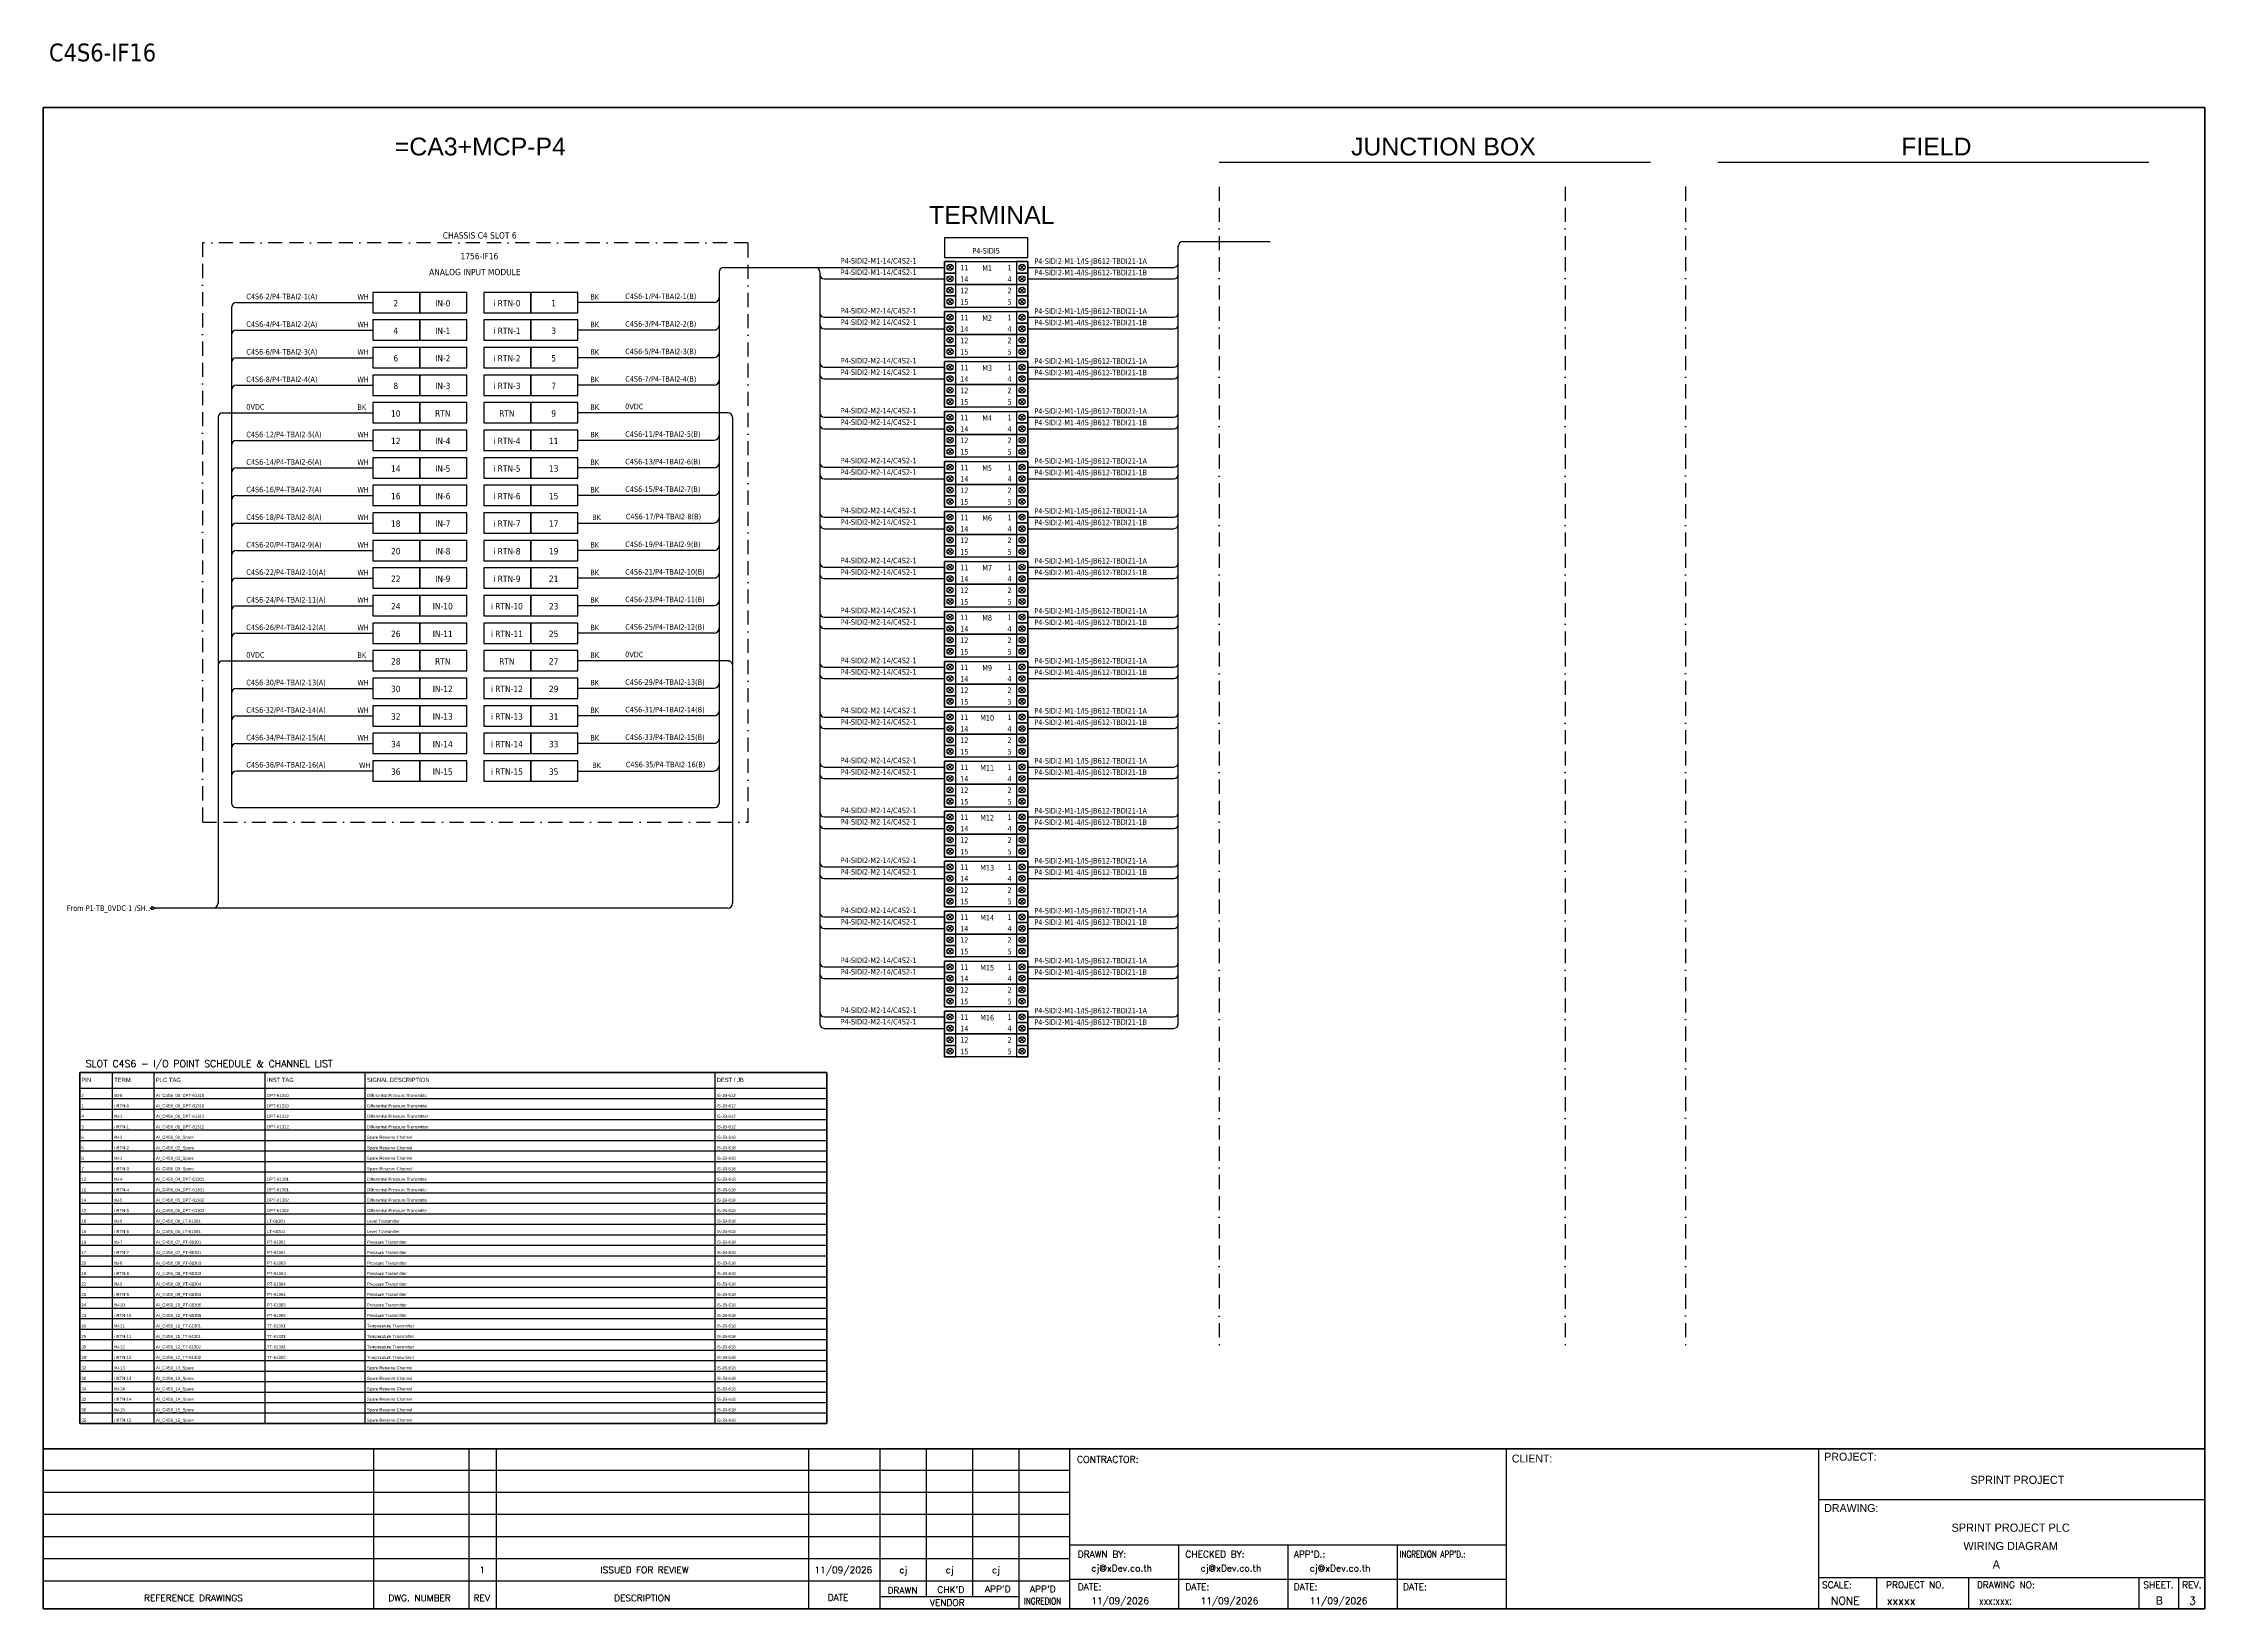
# Model space of a CAD drawing. Header units: millimetres. Extents: x 0 to 62600, y 0 to 14837.
# Drawn here: x 33546 to 37440, y 3004 to 5824 of the extents above; entities that cross this region are included whole.
import ezdxf
from ezdxf.enums import TextEntityAlignment as Align

# ---------------------------------------------------------------- set-up
doc = ezdxf.new("R2010")
doc.units = ezdxf.units.MM
doc.linetypes.add('BORDERX2', pattern=[88.9, 25.4, -12.7, 25.4, -12.7, 0, -12.7])
for name, color, linetype in [('GT_1', 9, 'Continuous'), ('HELPPOINT', 7, 'Continuous'), ('MEMBER', 7, 'Continuous'), ('VECTORS', 7, 'Continuous'), ('x01001-FrameArea', 2, 'BORDERX2')]:
    doc.layers.add(name, color=color, linetype=linetype)
for name, color, linetype, lineweight in [('IE-EQUIP', 253, 'Continuous', 25), ('IE-WIRE', 7, 'Continuous', 25), ('power', 7, 'Continuous', 25)]:
    doc.layers.add(name, color=color, linetype=linetype, lineweight=lineweight)
doc.styles.add('HTX11', font='O8111901')
doc.styles.add('ROMANS', font='romans.shx', dxfattribs={"width": 0.85, "height": 25})
doc.styles.get("Standard").update_dxf_attribs({"font": 'arial.ttf'})
doc.styles.add('Tahoma', font='')
doc.styles.get('Tahoma').set_extended_font_data('Tahoma')

# ---------------------------------------------------------------- blocks, each defined once
blk = doc.blocks.new('IS_HiC2821-10')
at = {"color": 1, "ltscale": 25.4}
for p, q in [((14.1, -6.5), (6.5, -14.1)), ((6.5, -6.5), (14.1, -14.1)), ((14.1, -27.1), (6.5, -34.8)), ((6.5, -27.1), (14.1, -34.8)), ((136.2, -6.5), (143.9, -14.1)), ((143.9, -6.5), (136.2, -14.1)), ((136.2, -27.1), (143.9, -34.8)), ((143.9, -27.1), (136.2, -34.8)), ((14.1, -47.7), (6.5, -55.4)), ((6.5, -47.7), (14.1, -55.4)), ((14.1, -68.3), (6.5, -76)), ((6.5, -68.3), (14.1, -76)), ((136.2, -47.7), (143.9, -55.4)), ((143.9, -47.7), (136.2, -55.4)), ((136.2, -68.3), (143.9, -76)), ((143.9, -68.3), (136.2, -76))]:
    blk.add_line(p, q, dxfattribs=at)
for points in [[(0, -20.6), (20.6, -20.6), (20.6, 0), (0, 0)], [(129.7, -20.6), (150.3, -20.6), (150.3, 0), (129.7, 0)], [(0, -41.2), (20.6, -41.2), (20.6, -20.6), (0, -20.6)], [(129.7, -41.2), (150.3, -41.2), (150.3, -20.6), (129.7, -20.6)], [(0, -61.8), (20.6, -61.8), (20.6, -41.2), (0, -41.2)], [(0, -82.4), (20.6, -82.4), (20.6, -61.8), (0, -61.8)], [(129.7, -61.8), (150.3, -61.8), (150.3, -41.2), (129.7, -41.2)], [(129.7, -82.4), (150.3, -82.4), (150.3, -61.8), (129.7, -61.8)]]:
    blk.add_lwpolyline(points, close=True, dxfattribs=at)
for points in [[(0, 0), (150.3, 0), (150.3, -41.2), (0, -41.2)], [(0, -41.2), (150.3, -41.2), (150.3, -82.4), (0, -82.4)]]:
    blk.add_lwpolyline(points, close=True)
for centre in [(10.3, -10.3), (10.3, -30.9), (140, -10.3), (140, -30.9), (10.3, -51.5), (10.3, -72.1), (140, -51.5), (140, -72.1)]:
    blk.add_circle(centre, 5.42, dxfattribs=at)
at = {"layer": 'power', "color": 7, "style": 'Tahoma'}
for s, p in [('11', (35.9, -10.8)), ('14', (35.9, -31.4)), ('4', (117.4, -31.4)), ('1', (117.4, -10.8)), ('12', (35.9, -52)), ('15', (35.9, -72.7)), ('2', (117.4, -52)), ('5', (117.4, -72.7))]:
    blk.add_text(s, height=9.97, dxfattribs=at).set_placement(p, align=Align.MIDDLE_CENTER)
blk = doc.blocks.new('xTerminal_fr_to')
at = {"layer": 'VECTORS', "color": 1, "true_color": 0xff0000}
for p, q in [((-11.3, 0), (-7.8, 0)), ((-7.8, 2.8), (0, 0)), ((-7.8, -2.8), (-7.8, 2.8)), ((-7.8, 2.8), (0, 0)), ((-7.8, 2.8), (-7.8, -2.8)), ((0, 0), (-7.8, -2.8)), ((0, 0), (-7.8, -2.8))]:
    blk.add_line(p, q, dxfattribs=at)

msp = doc.modelspace()

# ---------------------------------------------------------------- linework, layer by layer
for p, q in [((35664.7, 5609.9), (36441.4, 5609.9)), ((36562.4, 5609.9), (37339.2, 5609.9))]:
    msp.add_line(p, q)
at = {"ltscale": 25.4}
for p, q in [((34754.6, 5357), (34509.3, 5357)), ((34754.6, 5307.3), (34509.3, 5307.3)), ((34754.6, 5257.7), (34509.3, 5257.7)), ((34754.6, 5208.1), (34509.3, 5208.1)), ((33869.3, 5158.4), (34139.8, 5158.4)), ((34779.8, 5158.4), (34509.3, 5158.4)), ((34754.6, 5108.8), (34509.3, 5108.8)), ((34754.6, 5059.2), (34509.3, 5059.2)), ((34754.6, 5009.5), (34509.3, 5009.5)), ((34509.3, 4959.9), (34754.6, 4959.9)), ((34754.6, 4910.3), (34509.3, 4910.3)), ((34754.6, 4860.6), (34509.3, 4860.6)), ((34754.6, 4811), (34509.3, 4811)), ((34754.6, 4761.4), (34509.3, 4761.4)), ((33869.3, 4711.7), (34139.8, 4711.7)), ((34779.8, 4711.7), (34509.3, 4711.7)), ((34754.6, 4662.1), (34509.3, 4662.1)), ((34754.6, 4612.5), (34509.3, 4612.5)), ((34754.6, 4562.8), (34509.3, 4562.8)), ((34509.3, 4513.2), (34754.6, 4513.2))]:
    msp.add_line(p, q, dxfattribs=at)
at = {"color": 7}
for p, q in [((33612.1, 3942.1), (34957.9, 3942.1)), ((33671.4, 3338), (33671.4, 3970.1)), ((33746.4, 3338), (33746.4, 3970.1)), ((33946.4, 3338), (33946.4, 3970.1)), ((34126.4, 3338), (34126.4, 3970.1)), ((34756.4, 3338), (34756.4, 3970.1))]:
    msp.add_line(p, q, dxfattribs=at)
at = {"color": 8}
for p, q in [((33612.1, 3923.2), (34957.9, 3923.2)), ((33612.1, 3904.4), (34957.9, 3904.4)), ((33612.1, 3885.5), (34957.9, 3885.5)), ((33612.1, 3866.6), (34957.9, 3866.6)), ((33612.1, 3847.7), (34957.9, 3847.7)), ((33612.1, 3828.8), (34957.9, 3828.8)), ((33612.1, 3810), (34957.9, 3810)), ((33612.1, 3791.1), (34957.9, 3791.1)), ((33612.1, 3772.2), (34957.9, 3772.2)), ((33612.1, 3753.3), (34957.9, 3753.3)), ((33612.1, 3734.5), (34957.9, 3734.5)), ((33612.1, 3715.6), (34957.9, 3715.6)), ((33612.1, 3696.7), (34957.9, 3696.7)), ((33612.1, 3677.8), (34957.9, 3677.8)), ((33612.1, 3658.9), (34957.9, 3658.9)), ((33612.1, 3640.1), (34957.9, 3640.1)), ((33612.1, 3621.2), (34957.9, 3621.2)), ((33612.1, 3602.3), (34957.9, 3602.3)), ((33612.1, 3583.4), (34957.9, 3583.4)), ((33612.1, 3564.6), (34957.9, 3564.6)), ((33612.1, 3545.7), (34957.9, 3545.7)), ((33612.1, 3526.8), (34957.9, 3526.8)), ((33612.1, 3507.9), (34957.9, 3507.9)), ((33612.1, 3489), (34957.9, 3489)), ((33612.1, 3470.2), (34957.9, 3470.2)), ((33612.1, 3451.3), (34957.9, 3451.3)), ((33612.1, 3432.4), (34957.9, 3432.4)), ((33612.1, 3413.5), (34957.9, 3413.5)), ((33612.1, 3394.6), (34957.9, 3394.6)), ((33612.1, 3375.8), (34957.9, 3375.8)), ((33612.1, 3356.9), (34957.9, 3356.9))]:
    msp.add_line(p, q, dxfattribs=at)
at = {"color": 4}
for p, q in [((36848.7, 3060.3), (36848.7, 3004.2)), ((37014, 3060.3), (37014, 3004.2))]:
    msp.add_line(p, q, dxfattribs=at)
at = {"color": 4, "ltscale": 0.5}
for p, q in [((37321.1, 3060.3), (37321.1, 3004.2)), ((37321.1, 3060.3), (37321.1, 3004.2)), ((37392.3, 3060.3), (37392.3, 3004.2)), ((37392.3, 3060.3), (37392.3, 3004.2))]:
    msp.add_line(p, q, dxfattribs=at)
at = {"color": 4, "ltscale": 25.4}
msp.add_lwpolyline([(35169.5, 5438.2), (35319.8, 5438.2), (35319.8, 5473.4), (35169.5, 5473.4)], close=True, dxfattribs=at)
msp.add_lwpolyline([(33612.1, 3970.1), (34957.9, 3970.1), (34957.9, 3338), (33612.1, 3338)], close=True)
at = {"color": 7}
msp.add_lwpolyline([(33612.1, 3338), (34957.9, 3338), (34957.9, 3970.1), (33612.1, 3970.1), (33612.1, 3338)], dxfattribs=at)
at = {"ltscale": 25.4}
for centre, radius, start, end in [((34754.6, 5366.1), 9.17, 270, 0), ((34754.6, 5316.5), 9.17, 270, 0), ((34754.6, 5266.9), 9.17, 270, 0), ((34754.6, 5217.2), 9.17, 270, 0), ((34779.8, 5150.4), 8, 360, 90), ((34754.6, 5118), 9.17, 270, 0), ((34754.6, 5068.3), 9.17, 270, 0), ((34754.6, 5018.7), 9.17, 270, 0), ((34754.6, 4969.1), 9.17, 270, 0), ((34754.6, 4919.4), 9.17, 270, 0), ((34754.6, 4869.8), 9.17, 270, 0), ((34754.6, 4820.2), 9.17, 270, 0), ((34754.6, 4770.5), 9.17, 270, 0), ((34754.6, 4671.3), 9.17, 270, 0), ((34754.6, 4621.6), 9.17, 270, 0), ((34754.6, 4572), 9.17, 270, 0), ((34754.6, 4522.4), 9.17, 270, 0)]:
    msp.add_arc(centre, radius, start, end, dxfattribs=at)
at = {"layer": 'GT_1', "color": 4}
for p, q in [((34141.8, 3004.2), (34141.8, 3292.4)), ((34313.7, 3004.2), (34313.7, 3292.4)), ((34362.9, 3004.2), (34362.9, 3292.4)), ((34925.5, 3004.2), (34925.5, 3292.4)), ((35053.8, 3004.2), (35053.8, 3292.4)), ((35137.4, 3026), (35137.4, 3292.4)), ((35220.9, 3026), (35220.9, 3292.4)), ((35304.2, 3004.2), (35304.2, 3292.4)), ((35395.2, 3004.2), (35395.2, 3292.4)), ((36182.2, 3004.2), (36182.2, 3292.4)), ((36744.5, 3004.2), (36744.5, 3292.4)), ((36744.5, 3004.2), (36744.5, 3292.4)), ((36744.5, 3004.2), (36744.5, 3292.4)), ((35395.2, 3253.5), (33546.4, 3253.5)), ((35395.2, 3213.7), (33546.4, 3213.7)), ((35395.2, 3173.8), (33546.4, 3173.8)), ((35395.2, 3133.9), (33546.4, 3133.9)), ((36182.2, 3118.5), (35395.2, 3118.5)), ((35592, 3004.2), (35592, 3118.5)), ((35788.7, 3004.2), (35788.7, 3118.5)), ((35985.5, 3004.2), (35985.5, 3118.5)), ((35395.2, 3094), (33546.4, 3094)), ((35395.1, 3054), (33546.4, 3054)), ((36182.2, 3057.1), (35395.2, 3057.1)), ((36744.5, 3060.3), (37439.7, 3060.3)), ((35304.2, 3026), (35053.8, 3026))]:
    msp.add_line(p, q, dxfattribs=at)
at = {"layer": 'HELPPOINT', "color": 4, "lineweight": 35}
for p, q in [((33546.4, 3004.2), (33546.4, 5708.4)), ((33546.4, 5708.4), (37439.7, 5708.4)), ((33546.4, 3004.2), (33546.4, 5708.4)), ((33546.4, 5708.4), (37439.7, 5708.4)), ((37439.7, 5708.4), (37439.7, 3004.2)), ((37439.7, 5708.4), (37439.7, 3004.2)), ((37439.7, 3004.2), (33546.4, 3004.2)), ((37439.7, 3004.2), (33546.4, 3004.2))]:
    msp.add_line(p, q, dxfattribs=at)
at = {"layer": 'HELPPOINT', "color": 4}
for p, q in [((36744.5, 3200.8), (37439.7, 3200.8)), ((36744.5, 3200.8), (37439.7, 3200.8)), ((36744.5, 3060.3), (37439.7, 3060.3))]:
    msp.add_line(p, q, dxfattribs=at)
at = {"layer": 'IE-EQUIP', "linetype": 'Continuous', "ltscale": 25.4}
for points in [[(34139.8, 5338.6), (34224.5, 5338.6), (34224.5, 5375.3), (34139.8, 5375.3)], [(34224.5, 5338.6), (34309.1, 5338.6), (34309.1, 5375.3), (34224.5, 5375.3)], [(34340, 5338.6), (34424.6, 5338.6), (34424.6, 5375.3), (34340, 5375.3)], [(34424.6, 5338.6), (34509.3, 5338.6), (34509.3, 5375.3), (34424.6, 5375.3)], [(34139.8, 5289), (34224.5, 5289), (34224.5, 5325.7), (34139.8, 5325.7)], [(34224.5, 5289), (34309.1, 5289), (34309.1, 5325.7), (34224.5, 5325.7)], [(34340, 5289), (34424.6, 5289), (34424.6, 5325.7), (34340, 5325.7)], [(34424.6, 5289), (34509.3, 5289), (34509.3, 5325.7), (34424.6, 5325.7)], [(34139.8, 5239.3), (34224.5, 5239.3), (34224.5, 5276), (34139.8, 5276)], [(34224.5, 5239.3), (34309.1, 5239.3), (34309.1, 5276), (34224.5, 5276)], [(34340, 5239.3), (34424.6, 5239.3), (34424.6, 5276), (34340, 5276)], [(34424.6, 5239.3), (34509.3, 5239.3), (34509.3, 5276), (34424.6, 5276)], [(34139.8, 5189.7), (34224.5, 5189.7), (34224.5, 5226.4), (34139.8, 5226.4)], [(34224.5, 5189.7), (34309.1, 5189.7), (34309.1, 5226.4), (34224.5, 5226.4)], [(34340, 5189.7), (34424.6, 5189.7), (34424.6, 5226.4), (34340, 5226.4)], [(34424.6, 5189.7), (34509.3, 5189.7), (34509.3, 5226.4), (34424.6, 5226.4)], [(34139.8, 5140.1), (34224.5, 5140.1), (34224.5, 5176.8), (34139.8, 5176.8)], [(34224.5, 5140.1), (34309.1, 5140.1), (34309.1, 5176.8), (34224.5, 5176.8)], [(34340, 5140.1), (34424.6, 5140.1), (34424.6, 5176.8), (34340, 5176.8)], [(34424.6, 5140.1), (34509.3, 5140.1), (34509.3, 5176.8), (34424.6, 5176.8)], [(34139.8, 5090.4), (34224.5, 5090.4), (34224.5, 5127.1), (34139.8, 5127.1)], [(34224.5, 5090.4), (34309.1, 5090.4), (34309.1, 5127.1), (34224.5, 5127.1)], [(34340, 5090.4), (34424.6, 5090.4), (34424.6, 5127.1), (34340, 5127.1)], [(34424.6, 5090.4), (34509.3, 5090.4), (34509.3, 5127.1), (34424.6, 5127.1)], [(34139.8, 5040.8), (34224.5, 5040.8), (34224.5, 5077.5), (34139.8, 5077.5)], [(34224.5, 5040.8), (34309.1, 5040.8), (34309.1, 5077.5), (34224.5, 5077.5)], [(34340, 5040.8), (34424.6, 5040.8), (34424.6, 5077.5), (34340, 5077.5)], [(34424.6, 5040.8), (34509.3, 5040.8), (34509.3, 5077.5), (34424.6, 5077.5)], [(34139.8, 4991.2), (34224.5, 4991.2), (34224.5, 5027.9), (34139.8, 5027.9)], [(34224.5, 4991.2), (34309.1, 4991.2), (34309.1, 5027.9), (34224.5, 5027.9)], [(34340, 4991.2), (34424.6, 4991.2), (34424.6, 5027.9), (34340, 5027.9)], [(34424.6, 4991.2), (34509.3, 4991.2), (34509.3, 5027.9), (34424.6, 5027.9)], [(34139.8, 4941.5), (34224.5, 4941.5), (34224.5, 4978.2), (34139.8, 4978.2)], [(34224.5, 4941.5), (34309.1, 4941.5), (34309.1, 4978.2), (34224.5, 4978.2)], [(34340, 4941.5), (34424.6, 4941.5), (34424.6, 4978.2), (34340, 4978.2)], [(34424.6, 4941.5), (34509.3, 4941.5), (34509.3, 4978.2), (34424.6, 4978.2)], [(34139.8, 4891.9), (34224.5, 4891.9), (34224.5, 4928.6), (34139.8, 4928.6)], [(34224.5, 4891.9), (34309.1, 4891.9), (34309.1, 4928.6), (34224.5, 4928.6)], [(34340, 4891.9), (34424.6, 4891.9), (34424.6, 4928.6), (34340, 4928.6)], [(34424.6, 4891.9), (34509.3, 4891.9), (34509.3, 4928.6), (34424.6, 4928.6)], [(34139.8, 4842.3), (34224.5, 4842.3), (34224.5, 4879), (34139.8, 4879)], [(34224.5, 4842.3), (34309.1, 4842.3), (34309.1, 4879), (34224.5, 4879)], [(34340, 4842.3), (34424.6, 4842.3), (34424.6, 4879), (34340, 4879)], [(34424.6, 4842.3), (34509.3, 4842.3), (34509.3, 4879), (34424.6, 4879)], [(34139.8, 4792.7), (34224.5, 4792.7), (34224.5, 4829.4), (34139.8, 4829.4)], [(34224.5, 4792.7), (34309.1, 4792.7), (34309.1, 4829.4), (34224.5, 4829.4)], [(34340, 4792.7), (34424.6, 4792.7), (34424.6, 4829.4), (34340, 4829.4)], [(34424.6, 4792.7), (34509.3, 4792.7), (34509.3, 4829.4), (34424.6, 4829.4)], [(34139.8, 4743), (34224.5, 4743), (34224.5, 4779.7), (34139.8, 4779.7)], [(34224.5, 4743), (34309.1, 4743), (34309.1, 4779.7), (34224.5, 4779.7)], [(34340, 4743), (34424.6, 4743), (34424.6, 4779.7), (34340, 4779.7)], [(34424.6, 4743), (34509.3, 4743), (34509.3, 4779.7), (34424.6, 4779.7)], [(34139.8, 4693.4), (34224.5, 4693.4), (34224.5, 4730.1), (34139.8, 4730.1)], [(34224.5, 4693.4), (34309.1, 4693.4), (34309.1, 4730.1), (34224.5, 4730.1)], [(34340, 4693.4), (34424.6, 4693.4), (34424.6, 4730.1), (34340, 4730.1)], [(34424.6, 4693.4), (34509.3, 4693.4), (34509.3, 4730.1), (34424.6, 4730.1)], [(34139.8, 4643.8), (34224.5, 4643.8), (34224.5, 4680.5), (34139.8, 4680.5)], [(34224.5, 4643.8), (34309.1, 4643.8), (34309.1, 4680.5), (34224.5, 4680.5)], [(34340, 4643.8), (34424.6, 4643.8), (34424.6, 4680.5), (34340, 4680.5)], [(34424.6, 4643.8), (34509.3, 4643.8), (34509.3, 4680.5), (34424.6, 4680.5)], [(34139.8, 4594.1), (34224.5, 4594.1), (34224.5, 4630.8), (34139.8, 4630.8)], [(34224.5, 4594.1), (34309.1, 4594.1), (34309.1, 4630.8), (34224.5, 4630.8)], [(34340, 4594.1), (34424.6, 4594.1), (34424.6, 4630.8), (34340, 4630.8)], [(34424.6, 4594.1), (34509.3, 4594.1), (34509.3, 4630.8), (34424.6, 4630.8)], [(34139.8, 4544.5), (34224.5, 4544.5), (34224.5, 4581.2), (34139.8, 4581.2)], [(34224.5, 4544.5), (34309.1, 4544.5), (34309.1, 4581.2), (34224.5, 4581.2)], [(34340, 4544.5), (34424.6, 4544.5), (34424.6, 4581.2), (34340, 4581.2)], [(34424.6, 4544.5), (34509.3, 4544.5), (34509.3, 4581.2), (34424.6, 4581.2)], [(34139.8, 4494.9), (34224.5, 4494.9), (34224.5, 4531.6), (34139.8, 4531.6)], [(34224.5, 4494.9), (34309.1, 4494.9), (34309.1, 4531.6), (34224.5, 4531.6)], [(34340, 4494.9), (34424.6, 4494.9), (34424.6, 4531.6), (34340, 4531.6)], [(34424.6, 4494.9), (34509.3, 4494.9), (34509.3, 4531.6), (34424.6, 4531.6)]]:
    msp.add_lwpolyline(points, close=True, dxfattribs=at)
at = {"layer": 'IE-WIRE', "color": 4, "ltscale": 25.4}
for p, q in [((35590.9, 4057.7), (35590.9, 5458.7)), ((34763.7, 5412.4), (34763.7, 4455.4)), ((34945, 5412.4), (34945, 4057.7)), ((33885.4, 5347.8), (33885.4, 4455.4)), ((33894.6, 5357), (34139.8, 5357)), ((33894.6, 5307.3), (34139.8, 5307.3)), ((33894.6, 5257.7), (34139.8, 5257.7)), ((33894.6, 5208.1), (34139.8, 5208.1)), ((33894.6, 5108.8), (34139.8, 5108.8)), ((33894.6, 5059.2), (34139.8, 5059.2)), ((33894.6, 5009.5), (34139.8, 5009.5)), ((33894.6, 4959.9), (34139.8, 4959.9)), ((33894.6, 4910.3), (34139.8, 4910.3)), ((33894.6, 4860.6), (34139.8, 4860.6)), ((33894.6, 4811), (34139.8, 4811)), ((33894.6, 4761.4), (34139.8, 4761.4)), ((33894.6, 4662.1), (34139.8, 4662.1)), ((33894.6, 4612.5), (34139.8, 4612.5)), ((33894.6, 4562.8), (34139.8, 4562.8)), ((34139.8, 4513.2), (33894.6, 4513.2))]:
    msp.add_line(p, q, dxfattribs=at)
at = {"layer": 'IE-WIRE', "color": 4}
for p, q in [((35598.9, 5466.7), (35756.4, 5466.7)), ((34771.7, 5420.4), (35169.5, 5420.4)), ((35319.8, 5420.4), (35582.9, 5420.4)), ((35319.8, 5399.7), (35582.9, 5399.7)), ((34953, 5330.4), (35169.5, 5330.4)), ((35319.8, 5330.4), (35582.9, 5330.4)), ((35319.8, 5309.7), (35582.9, 5309.7)), ((34953, 5240.4), (35169.5, 5240.4)), ((35319.8, 5240.4), (35582.9, 5240.4)), ((35319.8, 5219.7), (35582.9, 5219.7)), ((34953, 5150.4), (35169.5, 5150.4)), ((35319.8, 5150.4), (35582.9, 5150.4)), ((35319.8, 5129.7), (35582.9, 5129.7)), ((34953, 5060.4), (35169.5, 5060.4)), ((35319.8, 5060.4), (35582.9, 5060.4)), ((35319.8, 5039.7), (35582.9, 5039.7)), ((34953, 4970.4), (35169.5, 4970.4)), ((35319.8, 4970.4), (35582.9, 4970.4)), ((35319.8, 4949.7), (35582.9, 4949.7)), ((34953, 4880.4), (35169.5, 4880.4)), ((35319.8, 4880.4), (35582.9, 4880.4)), ((35319.8, 4859.7), (35582.9, 4859.7)), ((34953, 4790.4), (35169.5, 4790.4)), ((35319.8, 4790.4), (35582.9, 4790.4)), ((35319.8, 4769.7), (35582.9, 4769.7)), ((34953, 4700.4), (35169.5, 4700.4)), ((35319.8, 4700.4), (35582.9, 4700.4)), ((35319.8, 4679.7), (35582.9, 4679.7)), ((34953, 4610.4), (35169.5, 4610.4)), ((35319.8, 4610.4), (35582.9, 4610.4)), ((35319.8, 4589.7), (35582.9, 4589.7)), ((34953, 4520.4), (35169.5, 4520.4)), ((35319.8, 4520.4), (35582.9, 4520.4)), ((35319.8, 4499.7), (35582.9, 4499.7)), ((33893.4, 4447.4), (34755.7, 4447.4)), ((34953, 4430.4), (35169.5, 4430.4)), ((35319.8, 4430.4), (35582.9, 4430.4)), ((35319.8, 4409.7), (35582.9, 4409.7)), ((34953, 4340.4), (35169.5, 4340.4)), ((35319.8, 4340.4), (35582.9, 4340.4)), ((35319.8, 4319.7), (35582.9, 4319.7)), ((34953, 4250.4), (35169.5, 4250.4)), ((35319.8, 4250.4), (35582.9, 4250.4)), ((35319.8, 4229.7), (35582.9, 4229.7)), ((34953, 4160.4), (35169.5, 4160.4)), ((35319.8, 4160.4), (35582.9, 4160.4)), ((35319.8, 4139.7), (35582.9, 4139.7)), ((34953, 4070.4), (35169.5, 4070.4)), ((35319.8, 4070.4), (35582.9, 4070.4)), ((35319.8, 4049.7), (35582.9, 4049.7))]:
    msp.add_line(p, q, dxfattribs=at)
at = {"layer": 'IE-WIRE', "color": 7}
for p, q in [((34953, 5399.7), (35169.5, 5399.7)), ((34953, 5309.7), (35169.5, 5309.7)), ((34953, 5219.7), (35169.5, 5219.7)), ((34953, 5129.7), (35169.5, 5129.7)), ((34953, 5039.7), (35169.5, 5039.7)), ((34953, 4949.7), (35169.5, 4949.7)), ((34953, 4859.7), (35169.5, 4859.7)), ((34953, 4769.7), (35169.5, 4769.7)), ((34953, 4679.7), (35169.5, 4679.7)), ((34953, 4589.7), (35169.5, 4589.7)), ((34953, 4499.7), (35169.5, 4499.7)), ((34953, 4409.7), (35169.5, 4409.7)), ((34953, 4319.7), (35169.5, 4319.7)), ((34953, 4229.7), (35169.5, 4229.7)), ((34953, 4139.7), (35169.5, 4139.7)), ((34953, 4049.7), (35169.5, 4049.7))]:
    msp.add_line(p, q, dxfattribs=at)
at = {"layer": 'IE-WIRE', "color": 7, "ltscale": 25.4}
for p, q in [((33861.3, 5150.4), (33861.3, 4275.1)), ((34787.8, 5150.4), (34787.8, 4275.1)), ((34778.9, 4266.2), (33749.8, 4266.2))]:
    msp.add_line(p, q, dxfattribs=at)
at = {"layer": 'IE-WIRE', "color": 4}
for centre, start, end in [((35598.9, 5458.7), 90, 180), ((34953, 5338.4), 180, 270), ((34953, 5248.4), 180, 270), ((34953, 5158.4), 180, 270), ((34953, 5068.4), 180, 270), ((34953, 4978.4), 180, 270), ((34953, 4888.4), 180, 270), ((34953, 4798.4), 180, 270), ((34953, 4708.4), 180, 270), ((34953, 4618.4), 180, 270), ((34953, 4528.4), 180, 270), ((33893.4, 4455.4), 180, 270), ((34953, 4438.4), 180, 270), ((34953, 4348.4), 180, 270), ((34953, 4258.4), 180, 270), ((34953, 4168.4), 180, 270), ((34953, 4078.4), 180, 270)]:
    msp.add_arc(centre, 8, start, end, dxfattribs=at)
at = {"layer": 'IE-WIRE', "color": 4, "ltscale": 25.4}
for centre, radius, start, end in [((34771.7, 5412.4), 8, 90, 180), ((34937, 5412.4), 8, 0, 90), ((35582.9, 5428.4), 8, 270, 0), ((35582.9, 5407.7), 8, 270, 0), ((33894.6, 5347.8), 9.17, 90, 180), ((35582.9, 5338.4), 8, 270, 0), ((33894.6, 5298.2), 9.17, 90, 180), ((35582.9, 5317.7), 8, 270, 0), ((33894.6, 5248.5), 9.17, 90, 180), ((35582.9, 5248.4), 8, 270, 0), ((35582.9, 5227.7), 8, 270, 0), ((33894.6, 5198.9), 9.17, 90, 180), ((35582.9, 5158.4), 8, 270, 0), ((33894.6, 5099.6), 9.17, 90, 180), ((35582.9, 5137.7), 8, 270, 0), ((35582.9, 5068.4), 8, 270, 0), ((33894.6, 5050), 9.17, 90, 180), ((35582.9, 5047.7), 8, 270, 0), ((33894.6, 5000.4), 9.17, 90, 180), ((33894.6, 4950.7), 9.17, 90, 180), ((35582.9, 4978.4), 8, 270, 0), ((35582.9, 4957.7), 8, 270, 0), ((33894.6, 4901.1), 9.17, 90, 180), ((35582.9, 4888.4), 8, 270, 0), ((35582.9, 4867.7), 8, 270, 0), ((33894.6, 4851.5), 9.17, 90, 180), ((33894.6, 4801.8), 9.17, 90, 180), ((35582.9, 4798.4), 8, 270, 0), ((33894.6, 4752.2), 9.17, 90, 180), ((35582.9, 4777.7), 8, 270, 0), ((35582.9, 4708.4), 8, 270, 0), ((35582.9, 4687.7), 8, 270, 0), ((33894.6, 4652.9), 9.17, 90, 180), ((33894.6, 4603.3), 9.17, 90, 180), ((35582.9, 4618.4), 8, 270, 0), ((35582.9, 4597.7), 8, 270, 0), ((33894.6, 4553.7), 9.17, 90, 180), ((35582.9, 4528.4), 8, 270, 0), ((33894.6, 4504), 9.17, 90, 180), ((35582.9, 4507.7), 8, 270, 0), ((34755.7, 4455.4), 8, 270, 0), ((35582.9, 4438.4), 8, 270, 0), ((35582.9, 4417.7), 8, 270, 0), ((35582.9, 4348.4), 8, 270, 0), ((35582.9, 4327.7), 8, 270, 0), ((35582.9, 4258.4), 8, 270, 0), ((35582.9, 4237.7), 8, 270, 0), ((35582.9, 4168.4), 8, 270, 0), ((35582.9, 4147.7), 8, 270, 0), ((35582.9, 4078.4), 8, 270, 0), ((35582.9, 4057.7), 8, 270, 0)]:
    msp.add_arc(centre, radius, start, end, dxfattribs=at)
at = {"layer": 'IE-WIRE', "color": 7}
for centre in [(34953, 5407.7), (34953, 5317.7), (34953, 5227.7), (34953, 5137.7), (34953, 5047.7), (34953, 4957.7), (34953, 4867.7), (34953, 4777.7), (34953, 4687.7), (34953, 4597.7), (34953, 4507.7), (34953, 4417.7), (34953, 4327.7), (34953, 4237.7), (34953, 4147.7), (34953, 4057.7)]:
    msp.add_arc(centre, 8, 180, 270, dxfattribs=at)
at = {"layer": 'IE-WIRE', "ltscale": 25.4}
for centre in [(33869.3, 5150.4), (33869.3, 4703.7)]:
    msp.add_arc(centre, 8, 90, 180, dxfattribs=at)
at = {"layer": 'IE-WIRE', "color": 7, "ltscale": 25.4}
for centre in [(33852.3, 4275.1), (34778.9, 4275.1), (34778.9, 4275.1)]:
    msp.add_arc(centre, 8.96, 270, 0, dxfattribs=at)
at = {"layer": 'MEMBER', "color": 4, "lineweight": 35}
msp.add_line((33546.4, 3292.4), (37439.7, 3292.4), dxfattribs=at)
msp.add_line((33546.4, 3292.4), (37439.7, 3292.4), dxfattribs=at)
at = {"layer": 'MEMBER', "color": 4}
for p, q in [((36744.5, 3200.8), (37439.7, 3200.8)), ((36744.5, 3200.8), (37439.7, 3200.8)), ((36744.5, 3060.3), (37439.7, 3060.3)), ((36744.5, 3060.3), (37439.7, 3060.3))]:
    msp.add_line(p, q, dxfattribs=at)
at = {"layer": 'x01001-FrameArea'}
for p, q in [((35664.6, 5565.7), (35664.6, 3479.2)), ((36287.7, 5565.7), (36287.7, 3479.2)), ((36504.5, 5565.8), (36504.5, 3479.3))]:
    msp.add_line(p, q, dxfattribs=at)
msp.add_lwpolyline([(33833.1, 4420.8), (34816.1, 4420.8), (34816.1, 5464.7), (33833.1, 5464.7)], close=True, dxfattribs=at)
at = {"layer": 'x01001-FrameArea', "ltscale": 25.4}
msp.add_arc((34779.8, 4703.7), 8, 0, 90, dxfattribs=at)

# ---------------------------------------------------------------- block references
for name, p in [('IS_HiC2821-10', (35169.5, 5430.7)), ('IS_HiC2821-10', (35169.5, 5340.7)), ('IS_HiC2821-10', (35169.5, 5250.7)), ('IS_HiC2821-10', (35169.5, 5160.7)), ('IS_HiC2821-10', (35169.5, 5070.7)), ('IS_HiC2821-10', (35169.5, 4980.7)), ('IS_HiC2821-10', (35169.5, 4890.7)), ('IS_HiC2821-10', (35169.5, 4800.7)), ('IS_HiC2821-10', (35169.5, 4710.7)), ('IS_HiC2821-10', (35169.5, 4620.7)), ('IS_HiC2821-10', (35169.5, 4530.7)), ('IS_HiC2821-10', (35169.5, 4440.7)), ('IS_HiC2821-10', (35169.5, 4350.7)), ('xTerminal_fr_to', (33749.8, 4266.2)), ('IS_HiC2821-10', (35169.5, 4260.7)), ('IS_HiC2821-10', (35169.5, 4170.7)), ('IS_HiC2821-10', (35169.5, 4080.7))]:
    msp.add_blockref(name, p)

# ---------------------------------------------------------------- texts
at = {"color": 2, "style": 'Tahoma'}
msp.add_text('C4S6-IF16', height=32, dxfattribs=at).set_placement((33556.8, 5791.5))
at = {"color": 2}
for s, p in [('=CA3+MCP-P4', (34179.7, 5622)), ('JUNCTION BOX', (35902, 5622)), ('FIELD', (36892.9, 5622)), ('TERMINAL', (35141.9, 5498.6))]:
    msp.add_text(s, height=32, dxfattribs=at).set_placement(p)
at = {"color": 2, "style": 'Tahoma'}
for s, height, p in [('CHASSIS C4 SLOT 6', 11.441, (34332.6, 5478)), ('ANALOG INPUT MODULE', 11.441, (34323.8, 5412)), ('1756-IF16', 11.44, (34332, 5440.6)), ('2', 11.4, (34181.4, 5355.8)), ('IN-0', 11.44, (34266, 5355.8)), ('i RTN-0', 11.44, (34381.5, 5355.8)), ('1', 11.4, (34465.8, 5355.8)), ('4', 11.4, (34181.4, 5306.2)), ('IN-1', 11.44, (34266, 5306.2)), ('i RTN-1', 11.44, (34381.5, 5306.2)), ('3', 11.4, (34465.8, 5306.2)), ('6', 11.4, (34181.4, 5256.6)), ('IN-2', 11.44, (34266, 5256.6)), ('i RTN-2', 11.44, (34381.5, 5256.6)), ('5', 11.4, (34465.8, 5256.6)), ('8', 11.4, (34181.4, 5206.9)), ('IN-3', 11.44, (34266, 5206.9)), ('i RTN-3', 11.44, (34381.5, 5206.9)), ('7', 11.4, (34465.8, 5206.9)), ('10', 11.44, (34181.4, 5157.3)), ('RTN', 11.44, (34266, 5157.3)), ('RTN', 11.44, (34381.5, 5157.3)), ('9', 11.4, (34465.8, 5157.3)), ('12', 11.44, (34181.4, 5107.7)), ('IN-4', 11.44, (34266, 5107.7)), ('i RTN-4', 11.44, (34381.5, 5107.7)), ('11', 11.44, (34465.8, 5107.7)), ('14', 11.44, (34181.4, 5058)), ('IN-5', 11.44, (34266, 5058)), ('i RTN-5', 11.44, (34381.5, 5058)), ('13', 11.44, (34465.8, 5058)), ('16', 11.44, (34181.4, 5008.4)), ('IN-6', 11.44, (34266, 5008.4)), ('i RTN-6', 11.44, (34381.5, 5008.4)), ('15', 11.44, (34465.8, 5008.4)), ('18', 11.44, (34181.4, 4958.8)), ('IN-7', 11.44, (34266, 4958.8)), ('i RTN-7', 11.44, (34381.5, 4958.8)), ('17', 11.44, (34465.8, 4958.8)), ('20', 11.44, (34181.4, 4909.1)), ('IN-8', 11.44, (34266, 4909.1)), ('i RTN-8', 11.44, (34381.5, 4909.1)), ('19', 11.44, (34465.8, 4909.1)), ('22', 11.44, (34181.4, 4859.5)), ('IN-9', 11.44, (34266, 4859.5)), ('i RTN-9', 11.44, (34381.5, 4859.5)), ('21', 11.44, (34465.8, 4859.5)), ('24', 11.44, (34181.4, 4809.9)), ('IN-10', 11.44, (34266, 4809.9)), ('i RTN-10', 11.44, (34381.5, 4809.9)), ('23', 11.44, (34465.8, 4809.9)), ('26', 11.44, (34181.4, 4760.2)), ('IN-11', 11.44, (34266, 4760.2)), ('i RTN-11', 11.44, (34381.5, 4760.2)), ('25', 11.44, (34465.8, 4760.2)), ('28', 11.44, (34181.4, 4710.6)), ('RTN', 11.44, (34266, 4710.6)), ('RTN', 11.44, (34381.5, 4710.6)), ('27', 11.44, (34465.8, 4710.6)), ('30', 11.44, (34181.4, 4661)), ('IN-12', 11.44, (34266, 4661)), ('i RTN-12', 11.44, (34381.5, 4661)), ('29', 11.44, (34465.8, 4661)), ('32', 11.44, (34181.4, 4611.3)), ('IN-13', 11.44, (34266, 4611.3)), ('i RTN-13', 11.44, (34381.5, 4611.3)), ('31', 11.44, (34465.8, 4611.3)), ('34', 11.44, (34181.4, 4561.7)), ('IN-14', 11.44, (34266, 4561.7)), ('i RTN-14', 11.44, (34381.5, 4561.7)), ('33', 11.44, (34465.8, 4561.7)), ('36', 11.44, (34181.4, 4512.1)), ('IN-15', 11.44, (34266, 4512.1)), ('i RTN-15', 11.44, (34381.5, 4512.1)), ('35', 11.44, (34465.8, 4512.1))]:
    msp.add_text(s, height=height, dxfattribs=at).set_placement(p, align=Align.MIDDLE_CENTER)
at = {"color": 4, "style": 'Tahoma'}
msp.add_text('P4-SIDI5', height=9.95, dxfattribs=at).set_placement((35244.7, 5450.3), align=Align.MIDDLE_CENTER)
for s, height, p in [('P4-SIDI2-M1-14/C4S2-1', 9.949, (34982.5, 5427.3)), ('P4-SIDI2-M1-1/IS-JB612-TBDI21-1A', 9.949, (35331.6, 5426.6)), ('P4-SIDI2-M1-4/IS-JB612-TBDI21-1B', 9.949, (35331.6, 5406)), ('C4S6-2/P4-TBAI2-1(A)', 9.949, (33912.2, 5362.9)), ('WH', 9.95, (34112.3, 5362.2)), ('P4-SIDI2-M2-14/C4S2-1', 9.949, (34982.5, 5337.3)), ('P4-SIDI2-M1-1/IS-JB612-TBDI21-1A', 9.949, (35331.6, 5336.6)), ('C4S6-4/P4-TBAI2-2(A)', 9.949, (33912.2, 5313)), ('WH', 9.95, (34112.3, 5312.6)), ('P4-SIDI2-M1-4/IS-JB612-TBDI21-1B', 9.949, (35331.6, 5316)), ('C4S6-6/P4-TBAI2-3(A)', 9.949, (33912.2, 5263.3)), ('WH', 9.95, (34112.3, 5262.9)), ('P4-SIDI2-M2-14/C4S2-1', 9.949, (34982.5, 5247.3)), ('P4-SIDI2-M1-1/IS-JB612-TBDI21-1A', 9.949, (35331.6, 5246.6)), ('C4S6-8/P4-TBAI2-4(A)', 9.949, (33912.2, 5213.7)), ('WH', 9.95, (34112.3, 5213.3)), ('P4-SIDI2-M1-4/IS-JB612-TBDI21-1B', 9.949, (35331.6, 5226)), ('P4-SIDI2-M2-14/C4S2-1', 9.949, (34982.5, 5157.3)), ('P4-SIDI2-M1-1/IS-JB612-TBDI21-1A', 9.949, (35331.6, 5156.6)), ('P4-SIDI2-M1-4/IS-JB612-TBDI21-1B', 9.949, (35331.6, 5136)), ('C4S6-12/P4-TBAI2-5(A)', 9.949, (33912.2, 5114.4)), ('WH', 9.95, (34112.3, 5114.1)), ('C4S6-14/P4-TBAI2-6(A)', 9.949, (33912.2, 5064.8)), ('WH', 9.95, (34112.3, 5064.4)), ('P4-SIDI2-M2-14/C4S2-1', 9.949, (34982.5, 5067.3)), ('P4-SIDI2-M1-1/IS-JB612-TBDI21-1A', 9.949, (35331.6, 5066.6)), ('C4S6-16/P4-TBAI2-7(A)', 9.949, (33912.2, 5015.2)), ('WH', 9.95, (34112.3, 5014.8)), ('P4-SIDI2-M1-4/IS-JB612-TBDI21-1B', 9.949, (35331.6, 5046)), ('P4-SIDI2-M2-14/C4S2-1', 9.949, (34982.5, 4977.3)), ('P4-SIDI2-M1-1/IS-JB612-TBDI21-1A', 9.949, (35331.6, 4976.6)), ('C4S6-18/P4-TBAI2-8(A)', 9.949, (33912.2, 4965.5)), ('WH', 9.95, (34112.3, 4965.2)), ('P4-SIDI2-M1-4/IS-JB612-TBDI21-1B', 9.949, (35331.6, 4956)), ('C4S6-20/P4-TBAI2-9(A)', 9.949, (33912.2, 4915.9)), ('WH', 9.95, (34112.3, 4915.5)), ('C4S6-22/P4-TBAI2-10(A)', 9.949, (33912.2, 4866.3)), ('WH', 9.95, (34112.3, 4865.9)), ('P4-SIDI2-M2-14/C4S2-1', 9.949, (34982.5, 4887.3)), ('P4-SIDI2-M1-1/IS-JB612-TBDI21-1A', 9.949, (35331.6, 4886.6)), ('P4-SIDI2-M1-4/IS-JB612-TBDI21-1B', 9.949, (35331.6, 4866)), ('C4S6-24/P4-TBAI2-11(A)', 9.949, (33912.2, 4816.6)), ('WH', 9.95, (34112.3, 4816.3)), ('P4-SIDI2-M2-14/C4S2-1', 9.949, (34982.5, 4797.3)), ('P4-SIDI2-M1-1/IS-JB612-TBDI21-1A', 9.949, (35331.6, 4796.6)), ('C4S6-26/P4-TBAI2-12(A)', 9.949, (33912.2, 4767)), ('WH', 9.95, (34112.3, 4766.6)), ('P4-SIDI2-M1-4/IS-JB612-TBDI21-1B', 9.949, (35331.6, 4776)), ('P4-SIDI2-M2-14/C4S2-1', 9.949, (34982.5, 4707.3)), ('P4-SIDI2-M1-1/IS-JB612-TBDI21-1A', 9.949, (35331.6, 4706.6)), ('C4S6-30/P4-TBAI2-13(A)', 9.949, (33912.2, 4667.7)), ('WH', 9.95, (34112.3, 4667.4)), ('P4-SIDI2-M1-4/IS-JB612-TBDI21-1B', 9.949, (35331.6, 4686)), ('C4S6-32/P4-TBAI2-14(A)', 9.949, (33912.2, 4618.1)), ('WH', 9.95, (34112.3, 4617.7)), ('P4-SIDI2-M2-14/C4S2-1', 9.949, (34982.5, 4617.3)), ('P4-SIDI2-M1-1/IS-JB612-TBDI21-1A', 9.949, (35331.6, 4616.6)), ('P4-SIDI2-M1-4/IS-JB612-TBDI21-1B', 9.949, (35331.6, 4596)), ('C4S6-34/P4-TBAI2-15(A)', 9.949, (33912.2, 4568.5)), ('WH', 9.95, (34112.3, 4568.1)), ('C4S6-36/P4-TBAI2-16(A)', 9.949, (33912.2, 4519.5)), ('WH', 9.95, (34115.3, 4518.5)), ('P4-SIDI2-M2-14/C4S2-1', 9.949, (34982.5, 4527.3)), ('P4-SIDI2-M1-1/IS-JB612-TBDI21-1A', 9.949, (35331.6, 4526.6)), ('P4-SIDI2-M1-4/IS-JB612-TBDI21-1B', 9.949, (35331.6, 4506)), ('P4-SIDI2-M2-14/C4S2-1', 9.949, (34982.5, 4437.3)), ('P4-SIDI2-M1-1/IS-JB612-TBDI21-1A', 9.949, (35331.6, 4436.6)), ('P4-SIDI2-M1-4/IS-JB612-TBDI21-1B', 9.949, (35331.6, 4416)), ('P4-SIDI2-M2-14/C4S2-1', 9.949, (34982.5, 4347.3)), ('P4-SIDI2-M1-1/IS-JB612-TBDI21-1A', 9.949, (35331.6, 4346.6)), ('P4-SIDI2-M1-4/IS-JB612-TBDI21-1B', 9.949, (35331.6, 4326)), ('P4-SIDI2-M2-14/C4S2-1', 9.949, (34982.5, 4257.3)), ('P4-SIDI2-M1-1/IS-JB612-TBDI21-1A', 9.949, (35331.6, 4256.6)), ('P4-SIDI2-M1-4/IS-JB612-TBDI21-1B', 9.949, (35331.6, 4236)), ('P4-SIDI2-M2-14/C4S2-1', 9.949, (34982.5, 4167.3)), ('P4-SIDI2-M1-1/IS-JB612-TBDI21-1A', 9.949, (35331.6, 4166.6)), ('P4-SIDI2-M1-4/IS-JB612-TBDI21-1B', 9.949, (35331.6, 4146)), ('P4-SIDI2-M2-14/C4S2-1', 9.949, (34982.5, 4077.3)), ('P4-SIDI2-M1-1/IS-JB612-TBDI21-1A', 9.949, (35331.6, 4076.6)), ('P4-SIDI2-M1-4/IS-JB612-TBDI21-1B', 9.949, (35331.6, 4056))]:
    msp.add_text(s, height=height, dxfattribs=at).set_placement(p)
at = {"color": 7, "style": 'Tahoma'}
for s, p in [('P4-SIDI2-M1-14/C4S2-1', (34982.5, 5406.7)), ('P4-SIDI2-M2-14/C4S2-1', (34982.5, 5316.7)), ('P4-SIDI2-M2-14/C4S2-1', (34982.5, 5226.7)), ('P4-SIDI2-M2-14/C4S2-1', (34982.5, 5136.7)), ('P4-SIDI2-M2-14/C4S2-1', (34982.5, 5046.7)), ('P4-SIDI2-M2-14/C4S2-1', (34982.5, 4956.7)), ('P4-SIDI2-M2-14/C4S2-1', (34982.5, 4866.7)), ('P4-SIDI2-M2-14/C4S2-1', (34982.5, 4776.7)), ('P4-SIDI2-M2-14/C4S2-1', (34982.5, 4686.7)), ('P4-SIDI2-M2-14/C4S2-1', (34982.5, 4596.7)), ('P4-SIDI2-M2-14/C4S2-1', (34982.5, 4506.7)), ('P4-SIDI2-M2-14/C4S2-1', (34982.5, 4416.7)), ('P4-SIDI2-M2-14/C4S2-1', (34982.5, 4326.7)), ('P4-SIDI2-M2-14/C4S2-1', (34982.5, 4236.7)), ('P4-SIDI2-M2-14/C4S2-1', (34982.5, 4146.7)), ('P4-SIDI2-M2-14/C4S2-1', (34982.5, 4056.7))]:
    msp.add_text(s, height=9.949, dxfattribs=at).set_placement(p)
at = {"style": 'Tahoma'}
for s, height, p in [('C4S6-1/P4-TBAI2-1(B)', 9.949, (34594.7, 5363.3)), ('BK', 9.95, (34531.8, 5362.2)), ('BK', 9.95, (34531.8, 5312.6)), ('C4S6-3/P4-TBAI2-2(B)', 9.949, (34594.7, 5313.6)), ('BK', 9.95, (34531.8, 5262.9)), ('C4S6-5/P4-TBAI2-3(B)', 9.949, (34594.7, 5264)), ('BK', 9.95, (34531.8, 5213.3)), ('C4S6-7/P4-TBAI2-4(B)', 9.949, (34594.7, 5214.4)), ('0VDC', 9.95, (33912.2, 5164.1)), ('BK', 9.95, (34112.3, 5163.7)), ('BK', 9.95, (34531.8, 5163.7)), ('0VDC', 9.95, (34594.7, 5164.7)), ('BK', 9.95, (34531.8, 5114.1)), ('C4S6-11/P4-TBAI2-5(B)', 9.949, (34594.7, 5115.1)), ('BK', 9.95, (34531.8, 5064.4)), ('C4S6-13/P4-TBAI2-6(B)', 9.949, (34594.7, 5065.5)), ('BK', 9.95, (34531.8, 5014.8)), ('C4S6-15/P4-TBAI2-7(B)', 9.949, (34594.7, 5015.8)), ('BK', 9.95, (34535.2, 4965.2)), ('C4S6-17/P4-TBAI2-8(B)', 9.949, (34595.8, 4966.7)), ('BK', 9.95, (34531.8, 4915.5)), ('C4S6-19/P4-TBAI2-9(B)', 9.949, (34594.7, 4916.6)), ('BK', 9.95, (34531.8, 4865.9)), ('C4S6-21/P4-TBAI2-10(B)', 9.949, (34594.7, 4866.9)), ('BK', 9.95, (34531.8, 4816.3)), ('C4S6-23/P4-TBAI2-11(B)', 9.949, (34594.7, 4817.3)), ('BK', 9.95, (34531.8, 4766.6)), ('C4S6-25/P4-TBAI2-12(B)', 9.949, (34594.7, 4767.7)), ('0VDC', 9.95, (33912.2, 4717.4)), ('BK', 9.95, (34112.3, 4717)), ('BK', 9.95, (34531.8, 4717)), ('0VDC', 9.95, (34594.7, 4718)), ('BK', 9.95, (34531.8, 4667.4)), ('C4S6-29/P4-TBAI2-13(B)', 9.949, (34594.7, 4668.4)), ('BK', 9.95, (34531.8, 4617.7)), ('C4S6-31/P4-TBAI2-14(B)', 9.949, (34594.7, 4618.8)), ('BK', 9.95, (34531.8, 4568.1)), ('C4S6-33/P4-TBAI2-15(B)', 9.949, (34594.7, 4569.1)), ('BK', 9.95, (34535.2, 4518.5)), ('C4S6-35/P4-TBAI2-16(B)', 9.949, (34595.8, 4520))]:
    msp.add_text(s, height=height, dxfattribs=at).set_placement(p)
at = {"color": 7, "style": 'Tahoma'}
msp.add_text('From P1-TB_0VDC-1 /SH..', height=9.949, dxfattribs=at).set_placement((33738.5, 4266.2), align=Align.MIDDLE_RIGHT)
at = {"color": 3}
for s, p in [('PIN', (33615.1, 3953.1)), ('TERM', (33674.4, 3953.1)), ('PLC TAG', (33749.4, 3953.1)), ('INST TAG', (33949.4, 3953.1)), ('SIGNAL DESCRIPTION', (34129.4, 3953.1)), ('DEST / JB', (34759.4, 3953.1))]:
    msp.add_text(s, height=7.5, dxfattribs=at).set_placement(p)
at = {"color": 7}
for s, p in [('4', (33615.1, 3888.5)), ('2', (33615.1, 3926.2)), ('1', (33615.1, 3907.4)), ('i RTN-0', (33674.4, 3907.4)), ('IN-0', (33674.4, 3926.2)), ('IN-1', (33674.4, 3888.5)), ('AI_C4S6_00_DPT-61310', (33749.4, 3926.2)), ('AI_C4S6_00_DPT-61310', (33749.4, 3907.4)), ('AI_C4S6_01_DPT-61312', (33749.4, 3888.5)), ('DPT-61310', (33949.4, 3926.2)), ('DPT-61310', (33949.4, 3907.4)), ('DPT-61312', (33949.4, 3888.5)), ('Differential Pressure Transmitte', (34129.4, 3926.2)), ('Differential Pressure Transmitte', (34129.4, 3907.4)), ('Differential Pressure Transmitter', (34129.4, 3888.5)), ('IS-JB-612', (34759.4, 3926.2)), ('IS-JB-612', (34759.4, 3907.4)), ('IS-JB-612', (34759.4, 3888.5)), ('3', (33615.1, 3869.6)), ('6', (33615.1, 3850.7)), ('i RTN-1', (33674.4, 3869.6)), ('IN-2', (33674.4, 3850.7)), ('AI_C4S6_01_DPT-61312', (33749.4, 3869.6)), ('AI_C4S6_02_Spare', (33749.4, 3850.7)), ('DPT-61312', (33949.4, 3869.6)), ('Spare Reserve Channel', (34129.4, 3850.7)), ('Differential Pressure Transmitter', (34129.4, 3869.6)), ('IS-JB-612', (34759.4, 3869.6)), ('IS-JB-618', (34759.4, 3850.7)), ('5', (33615.1, 3831.8)), ('8', (33615.1, 3813)), ('i RTN-2', (33674.4, 3831.8)), ('IN-3', (33674.4, 3813)), ('AI_C4S6_02_Spare', (33749.4, 3831.8)), ('AI_C4S6_03_Spare', (33749.4, 3813)), ('Spare Reserve Channel', (34129.4, 3831.8)), ('Spare Reserve Channel', (34129.4, 3813)), ('IS-JB-618', (34759.4, 3831.8)), ('IS-JB-618', (34759.4, 3813)), ('7', (33615.1, 3794.1)), ('12', (33615.1, 3775.2)), ('i RTN-3', (33674.4, 3794.1)), ('IN-4', (33674.4, 3775.2)), ('AI_C4S6_03_Spare', (33749.4, 3794.1)), ('AI_C4S6_04_DPT-61301', (33749.4, 3775.2)), ('DPT-61301', (33949.4, 3775.2)), ('Spare Reserve Channel', (34129.4, 3794.1)), ('Differential Pressure Transmitte', (34129.4, 3775.2)), ('IS-JB-618', (34759.4, 3794.1)), ('IS-JB-618', (34759.4, 3775.2)), ('11', (33615.1, 3756.3)), ('14', (33615.1, 3737.5)), ('i RTN-4', (33674.4, 3756.3)), ('IN-5', (33674.4, 3737.5)), ('AI_C4S6_04_DPT-61301', (33749.4, 3756.3)), ('AI_C4S6_05_DPT-61302', (33749.4, 3737.5)), ('DPT-61301', (33949.4, 3756.3)), ('DPT-61302', (33949.4, 3737.5)), ('Differential Pressure Transmitte', (34129.4, 3756.3)), ('Differential Pressure Transmitte', (34129.4, 3737.5)), ('IS-JB-618', (34759.4, 3756.3)), ('IS-JB-618', (34759.4, 3737.5)), ('13', (33615.1, 3718.6)), ('16', (33615.1, 3699.7)), ('i RTN-5', (33674.4, 3718.6)), ('IN-6', (33674.4, 3699.7)), ('AI_C4S6_05_DPT-61302', (33749.4, 3718.6)), ('AI_C4S6_06_LT-61301', (33749.4, 3699.7)), ('DPT-61302', (33949.4, 3718.6)), ('LT-61301', (33949.4, 3699.7)), ('Differential Pressure Transmitte', (34129.4, 3718.6)), ('Level Transmitter', (34129.4, 3699.7)), ('IS-JB-618', (34759.4, 3718.6)), ('IS-JB-618', (34759.4, 3699.7)), ('15', (33615.1, 3680.8)), ('18', (33615.1, 3661.9)), ('i RTN-6', (33674.4, 3680.8)), ('IN-7', (33674.4, 3661.9)), ('AI_C4S6_06_LT-61301', (33749.4, 3680.8)), ('AI_C4S6_07_PT-61301', (33749.4, 3661.9)), ('LT-61301', (33949.4, 3680.8)), ('PT-61301', (33949.4, 3661.9)), ('Level Transmitter', (34129.4, 3680.8)), ('Pressure Transmitter', (34129.4, 3661.9)), ('IS-JB-618', (34759.4, 3680.8)), ('IS-JB-618', (34759.4, 3661.9)), ('20', (33615.1, 3624.2)), ('17', (33615.1, 3643.1)), ('i RTN-7', (33674.4, 3643.1)), ('IN-8', (33674.4, 3624.2)), ('AI_C4S6_07_PT-61301', (33749.4, 3643.1)), ('AI_C4S6_08_PT-61303', (33749.4, 3624.2)), ('PT-61301', (33949.4, 3643.1)), ('PT-61303', (33949.4, 3624.2)), ('Pressure Transmitter', (34129.4, 3643.1)), ('Pressure Transmitter', (34129.4, 3624.2)), ('IS-JB-618', (34759.4, 3643.1)), ('IS-JB-618', (34759.4, 3624.2)), ('22', (33615.1, 3586.4)), ('19', (33615.1, 3605.3)), ('i RTN-8', (33674.4, 3605.3)), ('IN-9', (33674.4, 3586.4)), ('AI_C4S6_08_PT-61303', (33749.4, 3605.3)), ('AI_C4S6_09_PT-61304', (33749.4, 3586.4)), ('PT-61303', (33949.4, 3605.3)), ('PT-61304', (33949.4, 3586.4)), ('Pressure Transmitter', (34129.4, 3605.3)), ('Pressure Transmitter', (34129.4, 3586.4)), ('IS-JB-618', (34759.4, 3605.3)), ('IS-JB-618', (34759.4, 3586.4)), ('21', (33615.1, 3567.6)), ('24', (33615.1, 3548.7)), ('i RTN-9', (33674.4, 3567.6)), ('IN-10', (33674.4, 3548.7)), ('AI_C4S6_09_PT-61304', (33749.4, 3567.6)), ('AI_C4S6_10_PT-61305', (33749.4, 3548.7)), ('PT-61304', (33949.4, 3567.6)), ('PT-61305', (33949.4, 3548.7)), ('Pressure Transmitter', (34129.4, 3567.6)), ('Pressure Transmitter', (34129.4, 3548.7)), ('IS-JB-618', (34759.4, 3567.6)), ('IS-JB-618', (34759.4, 3548.7)), ('23', (33615.1, 3529.8)), ('26', (33615.1, 3510.9)), ('i RTN-10', (33674.4, 3529.8)), ('IN-11', (33674.4, 3510.9)), ('AI_C4S6_10_PT-61305', (33749.4, 3529.8)), ('AI_C4S6_11_TT-61301', (33749.4, 3510.9)), ('TT-61301', (33949.4, 3510.9)), ('PT-61305', (33949.4, 3529.8)), ('Temperature Transmitter', (34129.4, 3510.9)), ('Pressure Transmitter', (34129.4, 3529.8)), ('IS-JB-618', (34759.4, 3529.8)), ('IS-JB-618', (34759.4, 3510.9)), ('30', (33615.1, 3473.2)), ('25', (33615.1, 3492)), ('i RTN-11', (33674.4, 3492)), ('IN-12', (33674.4, 3473.2)), ('AI_C4S6_11_TT-61301', (33749.4, 3492)), ('AI_C4S6_12_TT-61302', (33749.4, 3473.2)), ('TT-61301', (33949.4, 3492)), ('TT-61302', (33949.4, 3473.2)), ('Temperature Transmitter', (34129.4, 3492)), ('Temperature Transmitter', (34129.4, 3473.2)), ('IS-JB-618', (34759.4, 3492)), ('IS-JB-618', (34759.4, 3473.2)), ('32', (33615.1, 3435.4)), ('29', (33615.1, 3454.3)), ('i RTN-12', (33674.4, 3454.3)), ('IN-13', (33674.4, 3435.4)), ('AI_C4S6_12_TT-61302', (33749.4, 3454.3)), ('AI_C4S6_13_Spare', (33749.4, 3435.4)), ('TT-61302', (33949.4, 3454.3)), ('Temperature Transmitter', (34129.4, 3454.3)), ('Spare Reserve Channel', (34129.4, 3435.4)), ('IS-JB-618', (34759.4, 3454.3)), ('IS-JB-618', (34759.4, 3435.4)), ('31', (33615.1, 3416.5)), ('34', (33615.1, 3397.6)), ('i RTN-13', (33674.4, 3416.5)), ('IN-14', (33674.4, 3397.6)), ('AI_C4S6_13_Spare', (33749.4, 3416.5)), ('AI_C4S6_14_Spare', (33749.4, 3397.6)), ('Spare Reserve Channel', (34129.4, 3416.5)), ('Spare Reserve Channel', (34129.4, 3397.6)), ('IS-JB-618', (34759.4, 3416.5)), ('IS-JB-618', (34759.4, 3397.6)), ('33', (33615.1, 3378.8)), ('36', (33615.1, 3359.9)), ('i RTN-14', (33674.4, 3378.8)), ('IN-15', (33674.4, 3359.9)), ('AI_C4S6_14_Spare', (33749.4, 3378.8)), ('AI_C4S6_15_Spare', (33749.4, 3359.9)), ('Spare Reserve Channel', (34129.4, 3378.8)), ('Spare Reserve Channel', (34129.4, 3359.9)), ('IS-JB-618', (34759.4, 3378.8)), ('IS-JB-618', (34759.4, 3359.9)), ('35', (33615.1, 3341)), ('i RTN-15', (33674.4, 3341)), ('AI_C4S6_15_Spare', (33749.4, 3341)), ('Spare Reserve Channel', (34129.4, 3341)), ('IS-JB-618', (34759.4, 3341))]:
    msp.add_text(s, height=5.5, dxfattribs=at).set_placement(p)
at = {"color": 4, "ltscale": 100, "style": 'HTX11'}
for s, p in [('SPRINT PROJECT', (37102.3, 3236.4)), ('SPRINT PROJECT PLC', (37090.1, 3150.3)), ('WIRING DIAGRAM', (37090.1, 3117.3))]:
    msp.add_text(s, height=14.693, dxfattribs=at).set_placement(p, align=Align.MIDDLE_CENTER)
at = {"style": 'HTX11'}
for tag, text, height, p in [('A', 'A', 14.8, (37064.2, 3084)), ('B', 'CHASSIS C4 SLOT 6', 14.821, (37358, 3019.1))]:
    msp.add_attdef(tag, text=text, height=height, dxfattribs=at).set_placement(p, align=Align.MIDDLE_CENTER)
at = {"layer": 'GT_1', "color": 4, "style": 'HTX11'}
for s, p in [('CLIENT:', (36191.7, 3267.7)), ('PROJECT:', (36754.4, 3271)), ('DRAWING:', (36754.4, 3178.6))]:
    msp.add_text(s, height=14.25, dxfattribs=at).set_placement(p)
at = {"layer": 'MEMBER', "color": 4, "ltscale": 0.8, "style": 'ROMANS'}
for s, height, p in [('SLOT C4S6 - I/O POINT SCHEDULE & CHANNEL LIST', 12.35, (33623, 3979.8)), ('CONTRACTOR:', 12.35, (35408.3, 3267)), ('DRAWN BY:', 11.88, (35409.8, 3096.4)), ('cj@xDev.co.th', 11.875, (35434.2, 3071.4)), ('CHECKED BY:', 11.875, (35603.7, 3096.4)), ('cj@xDev.co.th', 11.875, (35631, 3071.4)), ("APP'D.:", 11.88, (35798.9, 3096.4)), ('cj@xDev.co.th', 11.875, (35827.7, 3071.4)), ('DRAWN', 11.88, (35067.2, 3031.5)), ("CHK'D", 11.88, (35157, 3032.7)), ("APP'D", 11.88, (35242.6, 3033.9)), ("APP'D", 11.88, (35323.8, 3033.9)), ('DATE:', 11.88, (35409.8, 3037.8)), ('DATE:', 11.88, (35603.7, 3037.8)), ('DATE:', 11.88, (35798.9, 3037.8)), ('DATE:', 11.88, (35995.7, 3037.8)), ('SCALE:', 11.88, (36750.4, 3041.3)), ('PROJECT NO.', 11.875, (36865.6, 3041.3)), ('DRAWING NO:', 11.875, (37029.3, 3041.3)), ('SHEET.', 12, (37329.1, 3041.3)), ('REV.', 12, (37399, 3041.3)), ('REFERENCE DRAWINGS', 11.875, (33727.8, 3017.7)), ('DWG. NUMBER', 11.875, (34168, 3017.7)), ('REV', 11.88, (34321.5, 3017.7)), ('DESCRIPTION', 11.875, (34574.4, 3017.7)), ('DATE', 11.88, (34959.2, 3018.4)), ('VENDOR', 11.88, (35143.3, 3009.3)), ('11/09/2026', 11.88, (35434.2, 3012.7)), ('11/09/2026', 11.88, (35631, 3012.7)), ('11/09/2026', 11.88, (35827.7, 3012.7)), ('NONE', 14.23, (36766.4, 3011.6)), ('xxxxx', 14.23, (36866.8, 3011.6))]:
    msp.add_text(s, height=height, dxfattribs=at).set_placement(p)
for s, height, p in [('1', 11.9, (34337.3, 3074.1)), ('ISSUED FOR REVIEW', 11.875, (34629.4, 3074.1)), ('11/09/2026', 11.88, (34987.6, 3074.1)), ('cj', 11.88, (35095.5, 3074.1)), ('cj', 11.88, (35179.1, 3074.1)), ('cj', 11.88, (35262.6, 3074.1))]:
    msp.add_text(s, height=height, dxfattribs=at).set_placement(p, align=Align.MIDDLE_CENTER)
at = {"layer": 'MEMBER', "color": 4, "ltscale": 0.8, "style": 'ROMANS', "width": 0.8}
for s, height, p in [("INGREDION APP'D.:", 11.875, (35989.7, 3096.4)), ('INGREDION', 11.88, (35313, 3012.2)), ('xxx:xxx:', 14.23, (37033, 3011.6))]:
    msp.add_text(s, height=height, dxfattribs=at).set_placement(p)
at = {"layer": 'MEMBER', "color": 4, "ltscale": 0.8, "style": 'ROMANS'}
msp.add_text('3', height=14.2, dxfattribs=at).set_placement((37417.6, 3011.6), align=Align.CENTER)
at = {"layer": 'power', "color": 7, "style": 'Tahoma'}
for s, p in [('M1', (35246.6, 5419)), ('M2', (35246.6, 5329)), ('M3', (35246.6, 5239)), ('M4', (35246.6, 5149)), ('M5', (35246.6, 5059)), ('M6', (35246.6, 4969)), ('M7', (35246.6, 4879)), ('M8', (35246.6, 4789)), ('M9', (35246.6, 4699)), ('M10', (35246.6, 4609)), ('M11', (35246.6, 4519)), ('M12', (35246.6, 4429)), ('M13', (35246.6, 4339)), ('M14', (35246.6, 4249)), ('M15', (35246.6, 4159)), ('M16', (35246.6, 4069))]:
    msp.add_text(s, height=9.97, dxfattribs=at).set_placement(p, align=Align.MIDDLE_CENTER)

doc.saveas('drawing.dxf')
